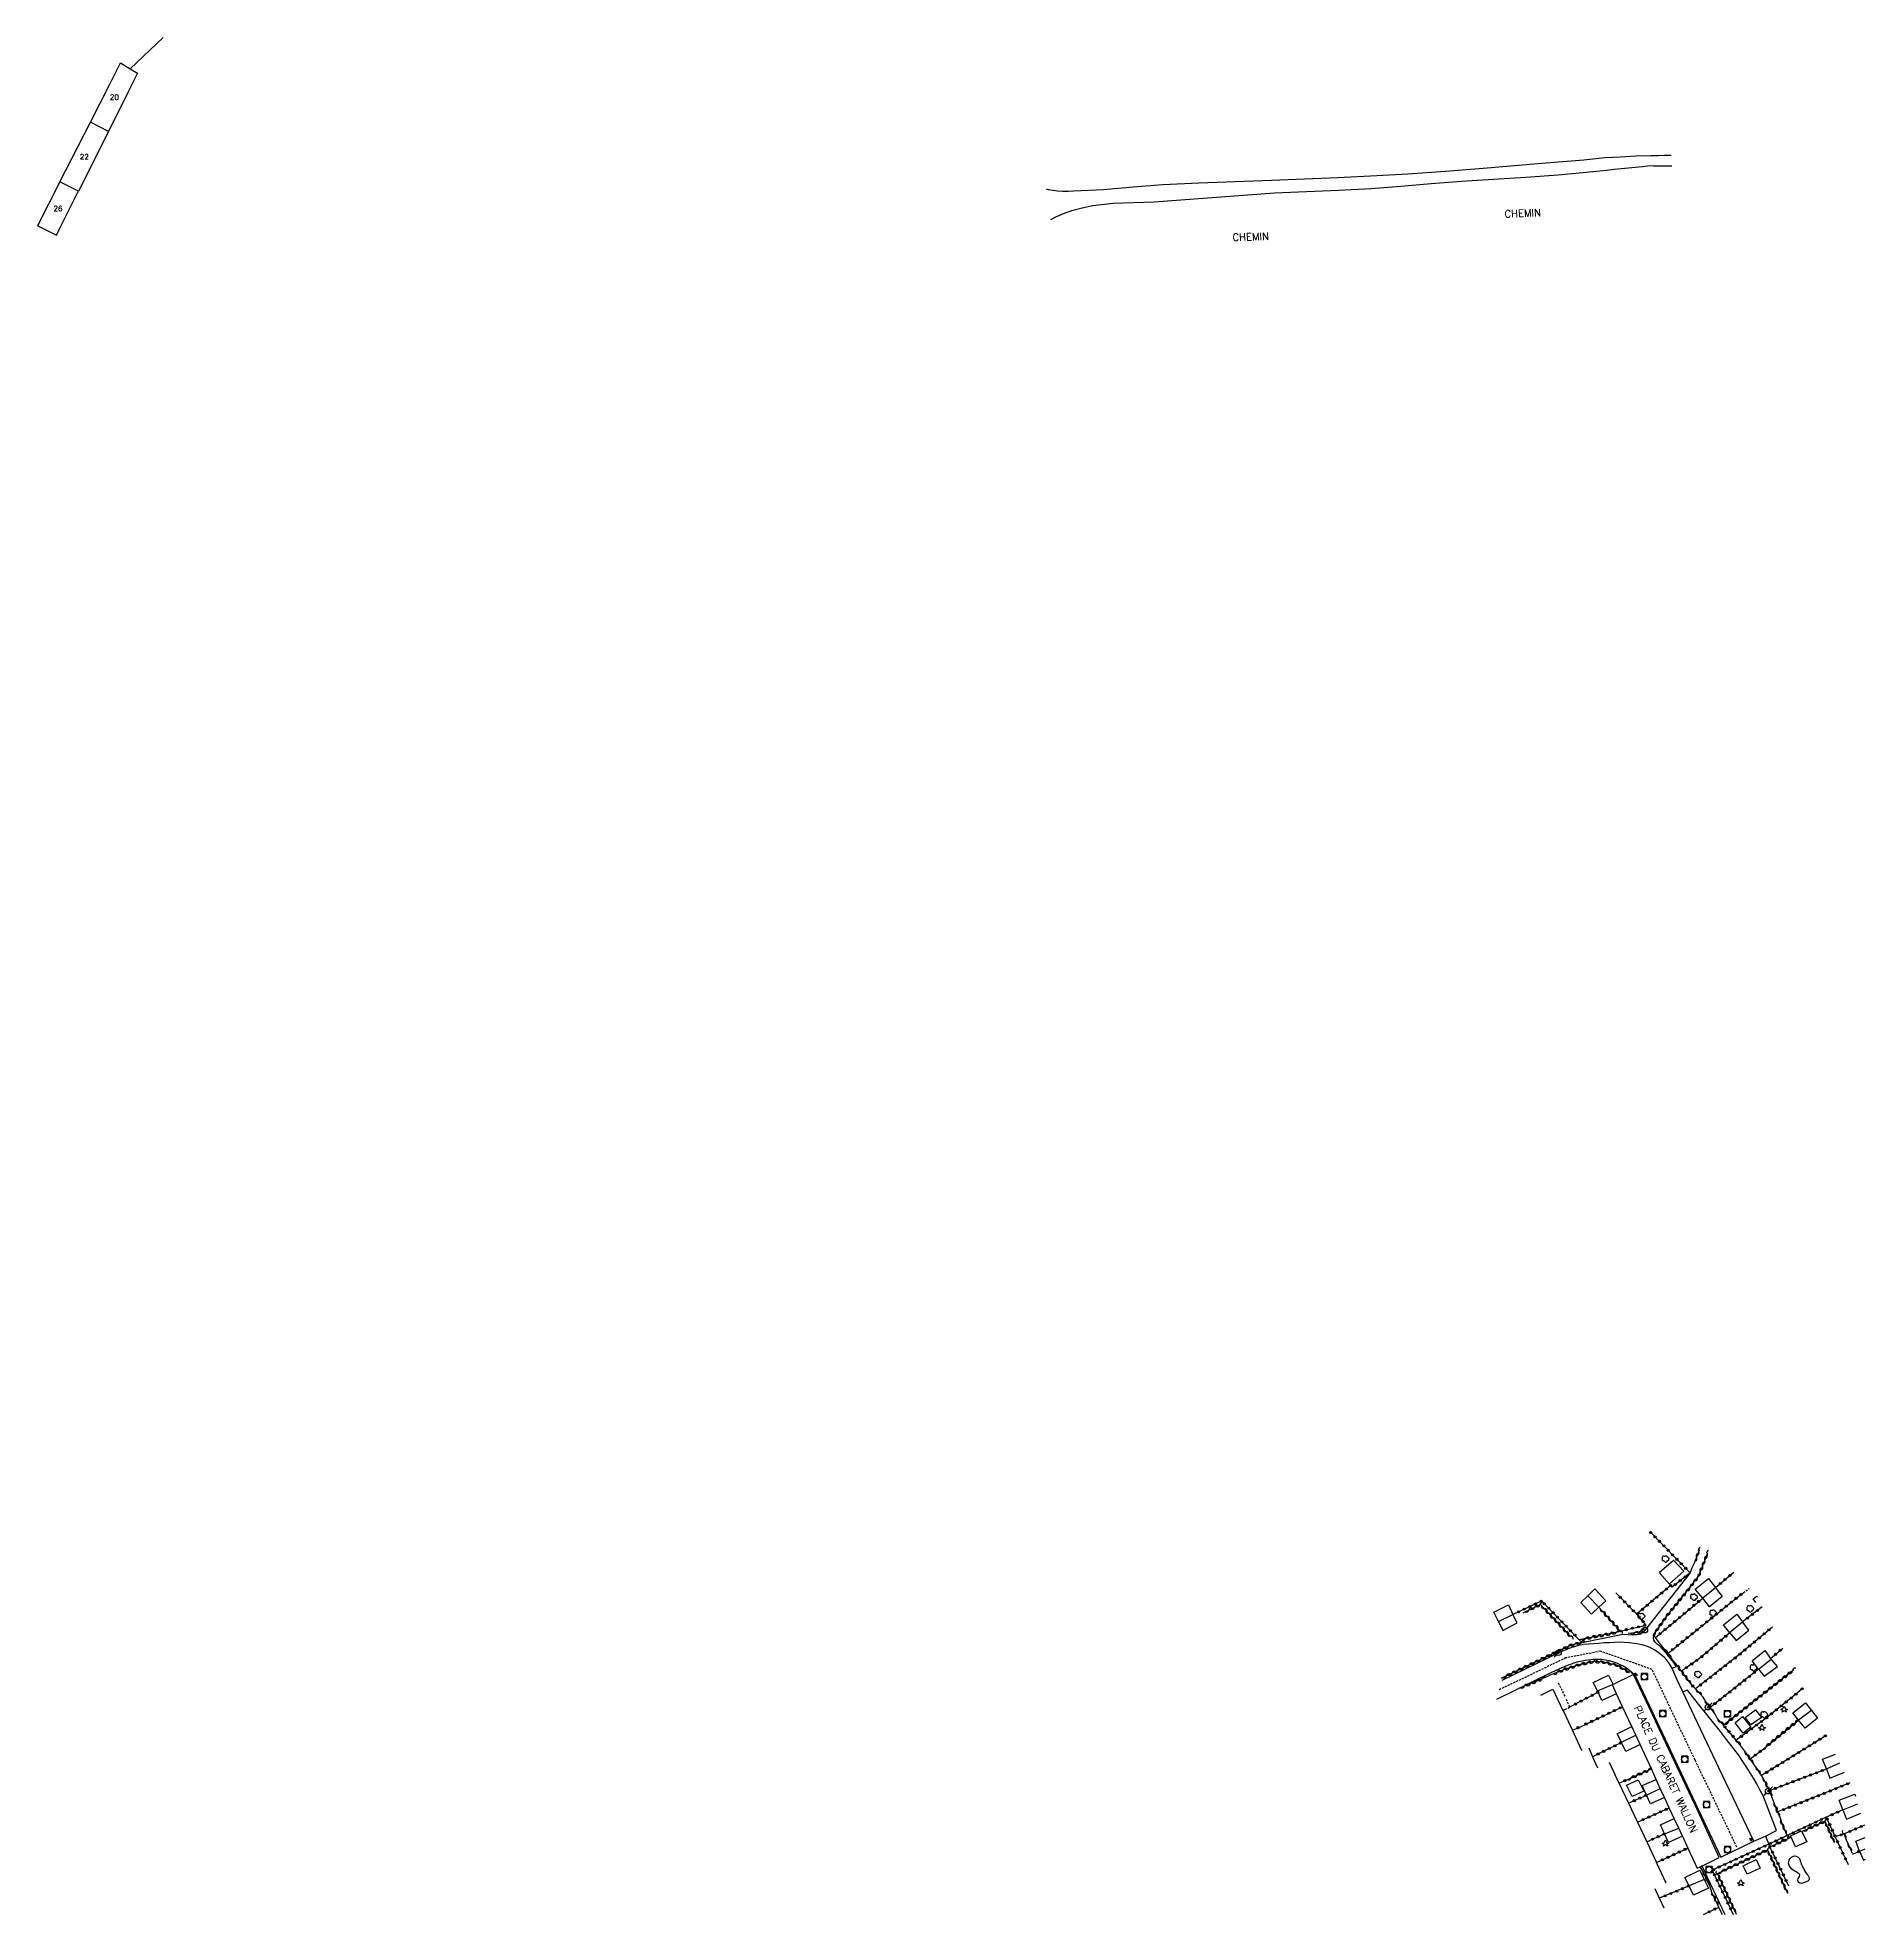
# Model space of a CAD drawing. Header units: millimetres. Extents: x 80000 to 81000, y 143000 to 144000.
# Drawn here: x 80186.1 to 80622.9, y 143000 to 143448.7 of the extents above; entities that cross this region are included whole.
import ezdxf
from ezdxf.enums import TextEntityAlignment as Align

# ---------------------------------------------------------------- set-up
doc = ezdxf.new("R2010")
doc.units = ezdxf.units.MM
doc.linetypes.add('DASHED', pattern=[0.75, 0.5, -0.25])
doc.layers.get('0').update_dxf_attribs({"linetype": 'CONTINUOUS'})
for name, color, linetype in [('W0001', 6, 'DASHED'), ('W0006', 2, 'CONTINUOUS'), ('W0008', 7, 'CONTINUOUS'), ('W0014', 7, 'CONTINUOUS'), ('W0071', 7, 'CONTINUOUS'), ('W0101', 7, 'CONTINUOUS'), ('W0104', 1, 'CONTINUOUS'), ('W0105', 7, 'CONTINUOUS'), ('W0112', 1, 'DASHED'), ('W0300', 7, 'CONTINUOUS'), ('W0303', 7, 'CONTINUOUS'), ('W0310', 3, 'CONTINUOUS'), ('W0323', 7, 'CONTINUOUS'), ('W0401', 7, 'CONTINUOUS'), ('W0420', 7, 'CONTINUOUS'), ('W0473', 7, 'CONTINUOUS'), ('W0515', 5, 'CONTINUOUS'), ('W0989', 7, 'CONTINUOUS'), ('W0991', 7, 'CONTINUOUS'), ('W1102', 7, 'CONTINUOUS')]:
    doc.layers.add(name, color=color, linetype=linetype)
doc.styles.get("Standard").update_dxf_attribs({"font": 'romans.shx', "width": 0.85})

msp = doc.modelspace()

# ---------------------------------------------------------------- texts
at = {"layer": 'W0989'}
for s, rotation, p in [('CHEMIN', 1.8778, (80541.03, 143406.74)), ('CHEMIN', 1.8778, (80476.02, 143401.11)), ('PLACE DU CABARET WALLON', 294.4845, (80575.22, 143034.71))]:
    msp.add_text(s, height=1.75, rotation=rotation, dxfattribs=at).set_placement(p, align=Align.MIDDLE_CENTER)
at = {"layer": 'W0991'}
for s, p in [('20', (80204.45, 143434.51)), ('22', (80197.26, 143420.25)), ('26', (80190.97, 143407.87))]:
    msp.add_text(s, height=1.25, dxfattribs=at).set_placement(p, align=Align.MIDDLE_CENTER)

# ---------------------------------------------------------------- blocks, each defined once
blk = doc.blocks.new('T300')
for p, q in [((-0.8, 0.51), (-0.86, 0.34)), ((-0.86, 0.34), (-0.86, 0.17)), ((-0.86, 0.17), (-0.74, 0.06)), ((-0.69, 0.63), (-0.8, 0.51)), ((-0.8, -0.06), (-0.74, 0.06)), ((-0.74, 0.06), (-0.69, 0.11)), ((-0.57, 0.69), (-0.69, 0.63)), ((-0.46, 0.69), (-0.57, 0.69)), ((-0.29, 0.63), (-0.46, 0.69)), ((-0.29, 0.63), (-0.17, 0.74)), ((-0.23, 0.57), (-0.29, 0.63)), ((-0.17, 0.74), (-0.06, 0.8)), ((-0.06, 0.8), (0.06, 0.8)), ((0.06, 0.8), (0.23, 0.74)), ((0.23, 0.74), (0.34, 0.63)), ((0.34, 0.63), (0.4, 0.51)), ((0.46, 0.46), (0.34, 0.46)), ((0.4, 0.51), (0.4, 0.46)), ((0.57, 0.4), (0.46, 0.46)), ((0.57, 0.4), (0.69, 0.29)), ((0.69, 0.29), (0.74, 0.17)), ((0.74, 0.06), (0.69, -0.17)), ((0.74, 0.17), (0.74, 0.06)), ((-0.8, -0.17), (-0.8, -0.06)), ((-0.8, -0.23), (-0.8, -0.17)), ((-0.74, -0.34), (-0.8, -0.23)), ((-0.69, -0.4), (-0.74, -0.34)), ((-0.51, -0.46), (-0.69, -0.4)), ((-0.4, -0.46), (-0.51, -0.46)), ((-0.4, -0.46), (-0.34, -0.46)), ((-0.34, -0.46), (-0.34, -0.4)), ((-0.34, -0.51), (-0.34, -0.46)), ((-0.29, -0.63), (-0.34, -0.51)), ((-0.17, -0.74), (-0.29, -0.63)), ((-0.06, -0.8), (-0.17, -0.74)), ((0.06, -0.8), (-0.06, -0.8)), ((0.17, -0.74), (0.06, -0.8)), ((0.23, -0.69), (0.17, -0.74)), ((0.29, -0.46), (0.23, -0.46)), ((0.29, -0.63), (0.23, -0.69)), ((0.46, -0.4), (0.29, -0.46)), ((0.34, -0.51), (0.29, -0.63)), ((0.34, -0.51), (0.34, -0.46)), ((0.57, -0.34), (0.46, -0.4)), ((0.63, -0.29), (0.57, -0.34)), ((0.69, -0.17), (0.63, -0.29))]:
    blk.add_line(p, q)
blk = doc.blocks.new('T420')
for p, q in [((0.75, 0.75), (-0.75, 0.75)), ((-0.75, 0.75), (-0.75, -0.75)), ((0.75, 0.75), (0.75, -0.75)), ((0.75, -0.75), (-0.75, -0.75))]:
    blk.add_line(p, q)
blk.add_ellipse((0, 0), major_axis=(-0.53, 0.53), ratio=1, start_param=3.926991, end_param=10.210176)
blk = doc.blocks.new('T401')
for p, q in [((-0.3, 0.3), (0, 0.3)), ((-0.3, -0.25), (-0.3, 0.3)), ((-0.3, 0.15), (0, 0.15)), ((-0.3, 0), (0, 0)), ((0, 0.3), (0, -0.25)), ((-0.3, -0.15), (0, -0.15)), ((-0.3, -0.25), (-0.3, -0.3)), ((-0.3, -0.3), (0, -0.3)), ((0, -0.3), (0, -0.25))]:
    blk.add_line(p, q)
blk = doc.blocks.new('T473')
for p, q in [((-0.166667, 0.166667), (0.166667, -0.166667)), ((-0.166667, -0.166667), (0.166667, 0.166667)), ((0.500001, 0.500001), (1.000002, 1.000002)), ((-1.000002, -1.000002), (-0.500001, -0.500001))]:
    blk.add_line(p, q)
blk.add_ellipse((0, 0), major_axis=(0.471405, 0.471405), ratio=1, start_param=5.4977871438, end_param=11.780972451)
blk = doc.blocks.new('T303')
for p, q in [((-0.77, 0), (-0.28, 0.21)), ((-0.28, -0.21), (-0.77, 0)), ((-0.28, 0.21), (0, 0.83)), ((0, 0.83), (0.28, 0.21)), ((0.28, 0.21), (0.83, 0)), ((0.83, 0), (0.28, -0.21)), ((-0.49, -0.63), (-0.28, -0.21)), ((0, -0.35), (-0.49, -0.63)), ((0.56, -0.63), (0, -0.35)), ((0.28, -0.21), (0.56, -0.63))]:
    blk.add_line(p, q)
blk = doc.blocks.new('t323o')
at = {"color": 0, "linetype": 'Continuous'}
for radius in [0.25, 0.15]:
    blk.add_circle((0, 0), radius, dxfattribs=at)
blk = doc.blocks.new('t310o')
at = {"color": 0, "linetype": 'Continuous'}
for centre, start, end in [((-0.5, 0.38), 216.8699, 323.1304), ((0.5, -0.37), 36.8699, 143.1303)]:
    blk.add_arc(centre, 0.625, start, end, dxfattribs=at)

# ---------------------------------------------------------------- linework, layer by layer
at = {"layer": 'W0001'}
msp.add_lwpolyline([(80592.21, 143016.12), (80582.21, 143036.95), (80571.95, 143058.57), (80559.64, 143062.93), (80551.37, 143061.35), (80535.42, 143053.72)], dxfattribs=at)
at = {"layer": 'W0006'}
msp.add_lwpolyline([(80599.05, 143018.74), (80601.72, 143020.05), (80598.47, 143028.36), (80597.73, 143029.76), (80596.95, 143031.27), (80596.18, 143032.59), (80595.03, 143034.48), (80593.82, 143036.33), (80592.58, 143038.16), (80591.18, 143039.99), (80589.73, 143041.84), (80588.28, 143043.71), (80585.68, 143047.05), (80583.02, 143050.3), (80580.39, 143053.6), (80579.31, 143053.21)], dxfattribs=at)
at = {"layer": 'W0008'}
for points in [[(80547.8, 143057.87), (80549.87, 143058.77), (80551.94, 143059.67), (80554.06, 143060.36), (80556, 143060.77), (80557.98, 143061.02), (80559.94, 143061), (80561.71, 143060.68), (80563.42, 143060.15), (80564.23, 143059.79), (80565.04, 143059.42), (80565.81, 143059), (80566.55, 143058.42), (80567.24, 143057.76), (80567.93, 143057.1)], [(80534.82, 143051.5), (80547.8, 143057.87)], [(80567.93, 143057.1), (80579.6, 143032.28), (80588.42, 143013.7)], [(80577.95, 143056.1), (80577.29, 143057.57), (80576.71, 143058.88)], [(80596.27, 143017.54), (80587.89, 143035.09), (80579.31, 143053.21), (80577.95, 143056.1)]]:
    msp.add_lwpolyline(points, dxfattribs=at)
at = {"layer": 'W0014'}
for points in [[(80581.03, 143081.68), (80570.07, 143067.76), (80569.66, 143067.43), (80569.24, 143067.14), (80568.79, 143066.92), (80568.31, 143066.85), (80567.83, 143066.85), (80567.32, 143066.88)], [(80555.42, 143064.51), (80555.17, 143064.46), (80554.35, 143064.29), (80553.54, 143064.09), (80552.33, 143063.68), (80551.14, 143063.2), (80549.96, 143062.71)], [(80555.16, 143065.04), (80564.92, 143066.99), (80567.32, 143066.88)], [(80576.71, 143058.88), (80576.33, 143059.55), (80575.94, 143060.2), (80575.49, 143060.81), (80574.85, 143061.48), (80574.13, 143062.08), (80573.38, 143062.63), (80572.57, 143063.16), (80571.73, 143063.63), (80570.85, 143064.03), (80569.81, 143064.37), (80568.74, 143064.63), (80567.66, 143064.81), (80566.47, 143064.97), (80565.28, 143065.04), (80564.09, 143065.07), (80562.91, 143065.05), (80561.73, 143064.98), (80560.55, 143064.91), (80559.26, 143064.81), (80557.98, 143064.7), (80556.72, 143064.63), (80555.42, 143064.51)], [(80577.82, 143059.27), (80577.42, 143059.82), (80577.12, 143060.22), (80576.73, 143060.75), (80576.44, 143061.13), (80575.73, 143062.02), (80575.07, 143062.75), (80574.38, 143063.47), (80573.69, 143064.19), (80573.2, 143064.64), (80572.72, 143065.08), (80572.39, 143065.6), (80572.32, 143066.03), (80572.34, 143066.49), (80572.35, 143066.96)], [(80549.96, 143062.71), (80536.02, 143055.93)], [(80576.71, 143058.88), (80577.82, 143059.27)], [(80588.42, 143013.7), (80596.27, 143017.54)], [(80596.27, 143017.54), (80599.05, 143018.74), (80599.83, 143016.78)], [(80583.87, 143011.61), (80589.32, 143000)]]:
    msp.add_lwpolyline(points, dxfattribs=at)
at = {"layer": 'W0071'}
for points in [[(80576.53, 143420.52), (80574.86, 143420.51), (80573.38, 143420.5), (80573.31, 143420.49), (80571.76, 143420.47), (80568.05, 143420.36), (80564.34, 143420.18), (80560.64, 143419.97), (80555.61, 143419.45), (80550.62, 143419.03), (80545.58, 143418.61), (80540.91, 143418.21), (80536.25, 143417.86), (80531.55, 143417.41), (80522.58, 143416.7), (80513.6, 143416.11), (80504.62, 143415.6), (80496.73, 143415.22), (80488.84, 143414.9), (80480.95, 143414.58)], [(80480.95, 143414.58), (80472.3, 143414.26), (80463.66, 143413.95), (80455.02, 143413.53), (80447.94, 143412.98), (80440.86, 143412.35), (80433.77, 143412.01), (80432.45, 143411.97), (80431.13, 143411.94), (80429.82, 143412.01), (80428.77, 143412.14), (80427.72, 143412.33), (80427.21, 143412.48)], [(80481.74, 143411.63), (80489.39, 143411.93), (80497.05, 143412.23), (80504.7, 143412.63), (80511.92, 143413.17), (80519.14, 143413.81), (80526.37, 143414.41), (80534.07, 143414.92), (80541.79, 143415.39), (80549.49, 143415.95), (80556.21, 143416.56), (80561.02, 143417.05), (80561.16, 143417.06), (80562.92, 143417.24), (80569.62, 143417.94), (80570.23, 143418.01), (80570.83, 143418.07), (80571.44, 143418.14), (80572.26, 143418.1), (80573.09, 143418.07), (80573.92, 143418.05), (80574.04, 143418.05), (80574.8, 143418.04), (80575.69, 143418.05), (80576.69, 143418.05)], [(80428.23, 143405.21), (80428.69, 143405.46), (80429.25, 143405.77), (80430.84, 143406.52), (80433.26, 143407.38), (80435.76, 143408.03), (80438.27, 143408.57), (80443.11, 143409.17), (80448.02, 143409.33), (80452.94, 143409.5), (80462.54, 143410.18), (80472.14, 143410.9), (80481.74, 143411.63)]]:
    msp.add_lwpolyline(points, dxfattribs=at)
at = {"layer": 'W0101'}
for points in [[(80198.75, 143428.51), (80203.43, 143437.76), (80205.87, 143442.72), (80208.22, 143441.27), (80209.96, 143440.2), (80207.74, 143435.77), (80203.04, 143426.3)], [(80191.43, 143414.21), (80198.66, 143428.34), (80198.75, 143428.51)], [(80203.04, 143426.3), (80195.84, 143411.99)], [(80191.43, 143414.21), (80186.08, 143403.76), (80186.18, 143403.71), (80190.57, 143401.53), (80191.39, 143403.15), (80195.64, 143411.61), (80195.84, 143411.99)], [(80545.38, 143052.46), (80545.38, 143052.46), (80548.25, 143053.89), (80550.65, 143048.8), (80550.82, 143048.44)], [(80550.82, 143048.44), (80552.86, 143044.12)], [(80555.23, 143039.09), (80555.13, 143039.32), (80555.11, 143039.35), (80552.89, 143044.06), (80552.86, 143044.12)], [(80561.7, 143036.38), (80564.04, 143031.41), (80564.09, 143031.31)], [(80564.09, 143031.31), (80566.32, 143026.59)], [(80566.32, 143026.59), (80568.4, 143022.19)], [(80568.4, 143022.19), (80568.46, 143022.07), (80570.68, 143017.37), (80570.75, 143017.23)], [(80570.75, 143017.23), (80572.95, 143012.57), (80573.03, 143012.41)], [(80575.35, 143007.49), (80573.03, 143012.41)]]:
    msp.add_lwpolyline(points, dxfattribs=at)
at = {"layer": 'W0104'}
for points in [[(80216.1, 143448.74), (80208.22, 143441.27)], [(80556.56, 143076.18), (80558.23, 143077.86), (80560.93, 143075.02), (80559.2, 143073.46)], [(80587.11, 143078.08), (80588.71, 143075.99), (80585.69, 143073.58), (80584.05, 143075.66)], [(80535.25, 143070.05), (80534.1, 143072.3), (80537.62, 143074.04), (80538.68, 143071.71)], [(80559.2, 143073.46), (80557.49, 143071.78), (80554.89, 143074.58), (80556.56, 143076.18)], [(80559.2, 143073.46), (80556.56, 143076.18)], [(80535.25, 143070.05), (80536.27, 143067.9), (80539.73, 143069.71), (80538.68, 143071.71)], [(80535.25, 143070.05), (80538.68, 143071.71)], [(80590.49, 143067.43), (80588.99, 143069.25), (80592.24, 143071.77), (80593.54, 143069.94)], [(80590.49, 143067.43), (80590.54, 143067.37), (80592.03, 143065.52), (80595.09, 143067.94), (80593.54, 143069.94)], [(80590.49, 143067.43), (80593.54, 143069.94)], [(80597.41, 143058.62), (80595.84, 143060.63), (80598.88, 143063.09), (80600.29, 143061.23), (80600.42, 143061.06)], [(80597.41, 143058.62), (80598.76, 143056.94), (80601.89, 143059.31), (80600.42, 143061.06)], [(80597.41, 143058.62), (80600.42, 143061.06)], [(80558.92, 143053.45), (80557.87, 143055.49), (80561.56, 143057.19), (80562.62, 143055)], [(80558.92, 143053.45), (80562.52, 143054.95)], [(80563.46, 143052.75), (80562.45, 143054.92), (80562.52, 143054.95)], [(80562.52, 143054.95), (80562.62, 143055)], [(80579.21, 143018.71), (80580.52, 143015.88), (80582.75, 143011.06), (80583.42, 143011.39), (80583.87, 143011.61), (80583.96, 143011.65), (80588.02, 143013.61), (80582.98, 143024.6), (80582.96, 143024.63), (80577.98, 143035.23), (80572.79, 143046.24), (80572.76, 143046.26), (80567.5, 143057.41), (80562.62, 143055)], [(80563.46, 143052.75), (80559.91, 143051.18), (80559.05, 143053.15), (80558.92, 143053.45)], [(80567.09, 143044.9), (80564.88, 143049.66), (80563.46, 143052.75)], [(80606.93, 143046.46), (80605.6, 143048.17), (80608.63, 143050.59), (80610.05, 143048.76)], [(80610.05, 143048.76), (80611.46, 143046.96), (80608.5, 143044.57), (80606.93, 143046.46)], [(80610.05, 143048.76), (80606.93, 143046.46)], [(80564.64, 143041.19), (80563.62, 143043.21), (80567.09, 143044.9)], [(80564.64, 143041.19), (80568.05, 143042.83)], [(80568.05, 143042.83), (80567.09, 143044.9)], [(80569.07, 143040.62), (80568.05, 143042.83)], [(80556.8, 143039.83), (80557.68, 143037.69), (80557.7, 143037.65)], [(80557.7, 143037.65), (80558.88, 143035.06)], [(80569.07, 143040.62), (80565.68, 143038.97), (80564.67, 143041.12), (80564.64, 143041.19)], [(80572.92, 143032.3), (80571.77, 143034.78), (80569.07, 143040.62)], [(80613.62, 143034.79), (80612.67, 143037.1), (80615.78, 143038.34)], [(80613.62, 143034.79), (80616.83, 143036.23)], [(80613.62, 143034.79), (80614.42, 143032.6), (80617.92, 143034.03)], [(80570.63, 143028.54), (80569.57, 143030.8), (80572.92, 143032.3)], [(80570.63, 143028.54), (80573.92, 143030.13)], [(80574.92, 143027.98), (80571.56, 143026.44), (80570.63, 143028.54)], [(80573.92, 143030.13), (80572.92, 143032.3)], [(80574.92, 143027.98), (80573.92, 143030.13)], [(80577.24, 143022.97), (80576.07, 143025.48), (80574.92, 143027.98)], [(80617.53, 143025.01), (80616.65, 143027.29), (80620.37, 143028.76), (80620.56, 143028.28)], [(80617.53, 143025.01), (80621.12, 143026.48)], [(80617.53, 143025.01), (80618.42, 143022.82), (80621.84, 143024.2)], [(80574.9, 143019.24), (80573.93, 143021.42), (80577.24, 143022.97)], [(80574.9, 143019.24), (80578.32, 143020.63)], [(80579.21, 143018.71), (80575.86, 143017.18), (80574.9, 143019.24)], [(80578.32, 143020.63), (80577.24, 143022.97)], [(80579.21, 143018.71), (80578.32, 143020.63)], [(80621.55, 143015.12), (80620.62, 143017.51), (80622.86, 143018.38)], [(80621.55, 143015.12), (80622.9, 143015.72)], [(80621.55, 143015.12), (80622.46, 143013.02), (80622.94, 143013.22)], [(80580.83, 143006.85), (80579.8, 143008.86), (80583.4, 143010.57), (80584.36, 143008.32)], [(80572.57, 143006.19), (80573.67, 143003.86), (80573.7, 143003.8)], [(80584.36, 143008.32), (80580.83, 143006.85)], [(80584.36, 143008.32), (80585.47, 143006.31), (80581.82, 143004.62), (80580.83, 143006.85)], [(80573.7, 143003.8), (80574.76, 143001.59)]]:
    msp.add_lwpolyline(points, dxfattribs=at)
for points in [[(80576.09, 143078.98), (80573.66, 143081.76), (80577.09, 143084.73), (80579.55, 143082.04), (80576.15, 143079.03)], [(80584.05, 143075.66), (80582.22, 143077.81), (80585.42, 143080.3), (80587.1, 143078.16), (80587.14, 143078.11), (80587.11, 143078.08)], [(80593.75, 143043.31), (80591.79, 143045.82), (80593.56, 143047.32), (80595.54, 143044.78), (80593.75, 143043.31)], [(80595.57, 143045.33), (80594.18, 143047.1), (80596.66, 143048.93), (80598.12, 143047.08), (80595.57, 143045.33)], [(80567.19, 143028.22), (80565.87, 143030.92), (80568.59, 143032.22), (80569.95, 143029.49), (80567.19, 143028.22)], [(80606.26, 143016.15), (80605.2, 143018.48), (80605.05, 143018.8), (80607.67, 143019.98), (80607.75, 143019.8), (80608.94, 143017.39)], [(80594.64, 143009.62), (80593.68, 143011.63), (80596.79, 143013.16), (80597.82, 143011.08), (80594.64, 143009.62)]]:
    msp.add_lwpolyline(points, close=True, dxfattribs=at)
at = {"layer": 'W0105'}
msp.add_lwpolyline([(80596.78, 143074.61), (80596.14, 143075.49), (80596.94, 143076.1), (80597.11, 143075.91)], dxfattribs=at)
at = {"layer": 'W0112'}
for points in [[(80593.72, 143076.93), (80595.16, 143077.92)], [(80551.15, 143052.17), (80549.47, 143055.55)], [(80550.65, 143048.8), (80551.11, 143048.99), (80551.13, 143049.01), (80552.3, 143049.62), (80552.31, 143049.61), (80551.46, 143051.36)]]:
    msp.add_lwpolyline(points, dxfattribs=at)
at = {"layer": 'W0310'}
for points in [[(80572.75, 143066.19), (80572.36, 143066.95), (80575.64, 143071.58), (80581.06, 143078.24), (80583.1, 143080.96), (80585.09, 143086.09), (80585.31, 143086.42)], [(80583.24, 143087.18), (80583.2, 143087.07), (80583.2, 143087.05), (80582.01, 143083.97)], [(80581.46, 143082.9), (80581.02, 143081.68)], [(80541.11, 143072.12), (80545.25, 143074.11), (80552.48, 143066.43)], [(80559.2, 143073.46), (80564.34, 143067.77), (80564.47, 143067.62), (80554.55, 143065.68)], [(80555.16, 143065.04), (80552.63, 143064.42), (80535.78, 143056.39)], [(80570.06, 143068.24), (80568.82, 143067.4), (80566.27, 143067.17)], [(80573.64, 143065.03), (80572.75, 143066.19)], [(80576.82, 143060.91), (80575.68, 143062.4), (80574.55, 143063.88)], [(80566.64, 143057.83), (80563.49, 143059.57), (80560.35, 143060.31), (80557.98, 143060.44), (80554.67, 143059.74), (80550.77, 143058.48), (80547.9, 143057.35)], [(80581.55, 143054.73), (80578.94, 143058.19), (80577.54, 143060.05)], [(80546.93, 143056.86), (80540.06, 143054.01)], [(80605.79, 143058.45), (80599.34, 143053.42), (80589.04, 143045.22)], [(80584.13, 143051.97), (80582.72, 143053.57)], [(80586.99, 143047.91), (80585.82, 143049.48), (80585.72, 143049.61), (80585.72, 143049.62), (80584.79, 143050.88)], [(80589.34, 143044.89), (80589.04, 143045.22), (80587.62, 143046.76)], [(80598.07, 143039.19), (80606.93, 143046.46)], [(80593.4, 143040.03), (80592.29, 143041.45)], [(80596.41, 143035.73), (80595.37, 143037.22), (80594.11, 143039.01)], [(80565.58, 143032.05), (80571.77, 143034.78)], [(80598.07, 143033.19), (80597.24, 143034.56)], [(80600.75, 143027.69), (80600.04, 143029.56), (80600.05, 143029.55), (80600.02, 143029.61), (80598.77, 143032.07)], [(80602.66, 143023), (80601.96, 143024.51), (80601.96, 143024.51), (80601.23, 143026.46)], [(80604.21, 143018.84), (80603.01, 143021.71)], [(80607.75, 143019.8), (80613.26, 143022.28), (80615.48, 143017.17)], [(80618.44, 143017.8), (80617.82, 143019.25)], [(80592.11, 143000), (80587.56, 143009.82), (80599.53, 143015.45), (80604.3, 143005.12)], [(80600.13, 143016.16), (80605.2, 143018.48)], [(80619.82, 143014.61), (80618.97, 143016.53)], [(80585.85, 143006.61), (80584.02, 143010.52)], [(80587.94, 143001.77), (80586.24, 143005.25)], [(80588.77, 143000), (80588.55, 143000.42)]]:
    msp.add_lwpolyline(points, dxfattribs=at)
at = {"layer": 'W0323'}
for points in [[(80581.03, 143081.68), (80571.4, 143091.56)], [(80582.01, 143083.97), (80581.46, 143082.9)], [(80587.1, 143078.16), (80591.47, 143081.85)], [(80576.41, 143078.64), (80572.31, 143075.23), (80568.29, 143071.76), (80563.3, 143076.91)], [(80581.03, 143081.68), (80576.73, 143078.24), (80576.41, 143078.64), (80576.09, 143078.98)], [(80538.68, 143071.71), (80545.54, 143074.95)], [(80554.55, 143065.68), (80547.84, 143072.6), (80547.84, 143072.6), (80545.54, 143074.95)], [(80572.75, 143066.19), (80584.05, 143075.66)], [(80575.68, 143062.4), (80590.74, 143074.57), (80593.72, 143076.93)], [(80598.29, 143073.53), (80593.54, 143069.94)], [(80564.34, 143067.77), (80570.56, 143069.19), (80568.29, 143071.76)], [(80600.69, 143068.72), (80592.54, 143061.89), (80582.36, 143053.92)], [(80554.55, 143065.68), (80555.16, 143065.04)], [(80574.55, 143063.88), (80573.64, 143065.03)], [(80590.54, 143067.37), (80583.31, 143061.17), (80578.94, 143058.19)], [(80577.54, 143060.05), (80576.82, 143060.91)], [(80600.29, 143061.23), (80603.19, 143063.67)], [(80547.9, 143057.35), (80546.93, 143056.86)], [(80597.41, 143058.62), (80585.82, 143049.48)], [(80552.31, 143049.61), (80559.05, 143053.15)], [(80582.72, 143053.57), (80582.36, 143053.92), (80581.55, 143054.73)], [(80584.79, 143050.88), (80584.13, 143051.97)], [(80606.72, 143052.96), (80598.88, 143046.7), (80592.08, 143041.7)], [(80607.96, 143054.07), (80606.72, 143052.96)], [(80554.81, 143044.89), (80564.88, 143049.66)], [(80587.62, 143046.76), (80586.99, 143047.91)], [(80552.89, 143044.06), (80554.81, 143044.89)], [(80592.29, 143041.45), (80592.08, 143041.7), (80589.34, 143044.89)], [(80613.56, 143042.81), (80610.77, 143041.07), (80598.07, 143033.19)], [(80564.67, 143041.12), (80557.68, 143037.69)], [(80594.11, 143039.01), (80593.4, 143040.03)], [(80595.37, 143037.22), (80598.07, 143039.19)], [(80597.24, 143034.56), (80596.41, 143035.73)], [(80598.77, 143032.07), (80598.07, 143033.19)], [(80600.02, 143029.61), (80613.62, 143034.79)], [(80564.04, 143031.41), (80565.58, 143032.05)], [(80566.32, 143026.59), (80570.63, 143028.54)], [(80619.19, 143031.47), (80613.58, 143029.14), (80601.96, 143024.51)], [(80568.46, 143022.07), (80576.07, 143025.48)], [(80601.23, 143026.46), (80600.75, 143027.69)], [(80617.53, 143025.01), (80613.57, 143023.25)], [(80570.68, 143017.37), (80574.9, 143019.24)], [(80613.57, 143023.25), (80604.21, 143018.84), (80599.9, 143016.81), (80599.83, 143016.78), (80586.33, 143010.58), (80591.36, 143000)], [(80603.01, 143021.71), (80602.66, 143023)], [(80613.57, 143023.25), (80615.73, 143018.56), (80618.79, 143011.94)], [(80617.82, 143019.25), (80615.73, 143018.56)], [(80622.73, 143021.38), (80617.82, 143019.25)], [(80573.03, 143012.41), (80580.52, 143015.88)], [(80604.62, 143006.79), (80600.13, 143016.16), (80599.83, 143016.78)], [(80618.97, 143016.53), (80618.44, 143017.8)], [(80619.91, 143014.43), (80621.55, 143015.12)], [(80584.02, 143010.52), (80583.42, 143011.39)], [(80580.83, 143006.85), (80573.67, 143003.86)], [(80586.24, 143005.25), (80585.85, 143006.61)], [(80584.26, 143000), (80587.94, 143001.77)], [(80588.55, 143000.42), (80587.94, 143001.77)]]:
    msp.add_lwpolyline(points, dxfattribs=at)
at = {"layer": 'W0515'}
msp.add_lwpolyline([(80607.67, 143007.42), (80607.27, 143007.48), (80607.06, 143007.64), (80606.88, 143007.86), (80606.75, 143008.1), (80606.84, 143008.58), (80607.15, 143009.1), (80607.23, 143009.55), (80607.01, 143009.78), (80606.7, 143009.98), (80606.37, 143010.17), (80606.03, 143010.38), (80605.68, 143010.59), (80605.37, 143010.83), (80605.01, 143011.24), (80604.72, 143011.72), (80604.59, 143012.22), (80604.62, 143012.63), (80604.75, 143013.06), (80604.96, 143013.41), (80605.24, 143013.67), (80605.59, 143013.88), (80605.94, 143013.98), (80606.39, 143013.92), (80606.85, 143013.68), (80607.19, 143013.35), (80607.29, 143013.12), (80607.36, 143012.86), (80607.43, 143012.6), (80607.49, 143012.42), (80607.55, 143012.24), (80607.61, 143012.06), (80607.71, 143011.83), (80607.82, 143011.61), (80607.93, 143011.38), (80608.18, 143010.87), (80608.46, 143010.37), (80608.76, 143009.89), (80609.02, 143009.59), (80609.28, 143009.29), (80609.44, 143008.97), (80609.47, 143008.7), (80609.46, 143008.41), (80609.38, 143008.17), (80609.18, 143007.97), (80608.89, 143007.83), (80608.59, 143007.71), (80608.14, 143007.54)], close=True, dxfattribs=at)
at = {"layer": 'W1102'}
for points in [[(80203.04, 143426.3), (80198.75, 143428.51)], [(80195.84, 143411.99), (80191.43, 143414.21)]]:
    msp.add_lwpolyline(points, dxfattribs=at)

# ---------------------------------------------------------------- block references
at = {"layer": 'W0300'}
for p in [(80575.21, 143084.98), (80582, 143075.83), (80595.44, 143073.06), (80569.44, 143071.25), (80586.6, 143072.01), (80596.25, 143058.97), (80582.98, 143057.35), (80598.79, 143047.74)]:
    msp.add_blockref('T300', p, dxfattribs=at)
at = {"layer": 'W0303'}
for p in [(80603.51, 143049), (80598.19, 143044.63), (80575.15, 143016.98), (80593.16, 143007.5)]:
    msp.add_blockref('T303', p, dxfattribs=at)
at = {"layer": 'W0310'}
for p, rotation in [((80582.55, 143085.37), 248.9437807602516), ((80583.09, 143086.77), 248.9437807602516), ((80585.09, 143086.07), 68.7397935746386), ((80583.45, 143081.88), 68.7397935746386), ((80584, 143083.28), 68.7397935746386), ((80584.54, 143084.67), 68.7397935746386), ((80580.04, 143076.99), 50.87056472623417), ((80580.99, 143078.15), 50.87056472623417), ((80581.89, 143079.35), 53.17735102762207), ((80582.79, 143080.55), 53.17735102762207), ((80542.46, 143072.77), 25.73368460102057), ((80543.81, 143073.42), 25.73368460102057), ((80545.16, 143074.07), 25.73368460102057), ((80546.21, 143073.09), 313.2901286406168), ((80547.24, 143071.99), 313.2901286406168), ((80560.19, 143072.37), 312.0571591549901), ((80576.25, 143072.33), 50.87056472623417), ((80577.2, 143073.5), 50.87056472623417), ((80578.15, 143074.66), 50.87056472623417), ((80579.09, 143075.82), 50.87056472623417), ((80548.27, 143070.9), 313.2901286406168), ((80549.3, 143069.81), 313.2901286406168), ((80550.33, 143068.72), 313.2901286406168), ((80551.36, 143067.63), 313.2901286406168), ((80561.19, 143071.25), 312.0571591549901), ((80562.2, 143070.14), 312.0571591549901), ((80563.2, 143069.03), 312.0571591549901), ((80564.21, 143067.91), 312.0571591549901), ((80569.19, 143067.65), 214.0734536373501), ((80572.73, 143067.48), 54.67367546512446), ((80573.6, 143068.7), 54.67367546512446), ((80574.47, 143069.92), 54.67367546512446), ((80575.33, 143071.15), 54.67367546512446), ((80550.68, 143063.49), 205.4952917034287), ((80552.03, 143064.14), 205.4952917034287), ((80552.38, 143066.53), 313.2901286406168), ((80553.44, 143064.62), 193.6425008096522), ((80554.9, 143064.97), 193.6425008096522), ((80556.03, 143065.97), 191.0408044330891), ((80557.5, 143066.26), 191.0408044330891), ((80558.97, 143066.54), 191.0408044330891), ((80560.44, 143066.83), 191.0408044330891), ((80561.92, 143067.12), 191.0408044330891), ((80563.39, 143067.41), 191.0408044330891), ((80567.77, 143067.31), 185.1518990875891), ((80575, 143063.29), 127.4761795611709), ((80541.2, 143058.97), 205.4952917034287), ((80542.55, 143059.62), 205.4952917034287), ((80543.91, 143060.26), 205.4952917034287), ((80545.26, 143060.91), 205.4952917034287), ((80546.61, 143061.56), 205.4952917034287), ((80547.97, 143062.2), 205.4952917034287), ((80549.32, 143062.85), 205.4952917034287), ((80552.12, 143058.91), 197.8606849894933), ((80553.55, 143059.37), 197.8606849894933), ((80554.99, 143059.8), 191.9575587672622), ((80556.45, 143060.11), 191.9575587672622), ((80557.92, 143060.42), 191.9575587672622), ((80559.42, 143060.36), 176.8308996780596), ((80560.9, 143060.18), 166.7513517265086), ((80562.36, 143059.83), 166.7513517265086), ((80563.79, 143059.4), 151.070640827579), ((80575.91, 143062.1), 127.4777876158995), ((80577.94, 143059.52), 127.0221360089749), ((80537.14, 143057.04), 205.4952917034287), ((80538.49, 143057.68), 205.4952917034287), ((80539.84, 143058.33), 205.4952917034287), ((80541.44, 143054.58), 202.5387698744289), ((80542.83, 143055.16), 202.5387698744289), ((80544.21, 143055.73), 202.5387698744289), ((80545.6, 143056.31), 202.5387698744289), ((80549.3, 143057.9), 201.4347325733185), ((80550.7, 143058.45), 201.4347325733185), ((80565.1, 143058.68), 151.070640827579), ((80566.41, 143057.95), 151.070640827579), ((80578.84, 143058.32), 127.0221360089749), ((80579.74, 143057.13), 127.0235265694817), ((80580.64, 143055.93), 127.0235265694817), ((80600.79, 143054.55), 217.9659086384602), ((80601.97, 143055.47), 217.9659086384602), ((80603.15, 143056.4), 217.9659086384602), ((80604.33, 143057.32), 217.9659086384602), ((80605.52, 143058.24), 217.9659086384602), ((80583.13, 143053.1), 131.4117676728798), ((80585.21, 143050.31), 126.6288535902392), ((80594.91, 143049.89), 218.5210975806478), ((80596.08, 143050.83), 218.5210975806478), ((80597.25, 143051.76), 218.5210975806478), ((80598.43, 143052.7), 218.5210975806478), ((80599.6, 143053.63), 217.9659086384602), ((80586.09, 143049.11), 126.8114623984863), ((80588.33, 143046), 132.6350322037561), ((80590.21, 143046.16), 218.5210975806478), ((80591.39, 143047.09), 218.5210975806478), ((80592.56, 143048.02), 218.5210975806478), ((80593.73, 143048.96), 218.5210975806478), ((80606.19, 143045.85), 39.37982362753433), ((80592.48, 143041.22), 128.0339754748728), ((80600.39, 143041.09), 39.37982362753433), ((80601.55, 143042.04), 39.37982362753433), ((80602.71, 143042.99), 39.37982362753433), ((80603.87, 143043.95), 39.37982362753433), ((80605.03, 143044.9), 39.37982362753433), ((80594.69, 143038.18), 125.0369328944822), ((80595.55, 143036.96), 125.0358992893568), ((80599.23, 143040.14), 39.37982362753433), ((80566.95, 143032.65), 23.81641864949269), ((80568.32, 143033.26), 23.81641864949269), ((80569.69, 143033.87), 23.81641864949269), ((80571.07, 143034.47), 23.81641864949269), ((80597.29, 143034.47), 121.0005632381169), ((80598.92, 143031.76), 116.9265047126828), ((80599.6, 143030.43), 116.9265047126828), ((80600.21, 143029.09), 110.760265609544), ((80601.49, 143025.76), 110.5980012269752), ((80602.02, 143024.36), 115.0210643867502), ((80603.05, 143021.61), 112.6978125570083), ((80603.63, 143020.23), 112.6978125570083), ((80609.12, 143020.42), 24.17928382299378), ((80610.49, 143021.03), 24.17928382299378), ((80611.86, 143021.65), 24.17928382299378), ((80613.23, 143022.26), 24.17928382299378), ((80613.84, 143020.94), 293.4731061793804), ((80614.44, 143019.56), 293.4731061793804), ((80615.04, 143018.18), 293.4731061793804), ((80617.85, 143019.18), 113.1794855526523), ((80596.76, 143014.15), 25.15062796571341), ((80598.12, 143014.78), 25.15062796571341), ((80599.48, 143015.42), 25.15062796571341), ((80600.13, 143014.13), 294.8096240867792), ((80601.49, 143016.78), 24.59201875351994), ((80602.86, 143017.41), 24.59201875351994), ((80604.22, 143018.03), 24.59201875351994), ((80619.21, 143015.98), 113.7905050647765), ((80584.57, 143009.33), 115.1148348861008), ((80587.69, 143009.52), 114.8916459875692), ((80588.62, 143010.32), 25.15062796571341), ((80589.97, 143010.96), 25.15062796571341), ((80591.33, 143011.6), 25.15062796571341), ((80592.69, 143012.23), 25.15062796571341), ((80594.05, 143012.87), 25.15062796571341), ((80595.4, 143013.51), 25.15062796571341), ((80600.76, 143012.77), 294.8096240867792), ((80601.39, 143011.41), 294.8096240867792), ((80602.02, 143010.05), 294.8096240867792), ((80585.21, 143007.97), 115.1148348861008), ((80588.33, 143008.16), 114.8916459875692), ((80588.96, 143006.8), 114.8916459875692), ((80589.59, 143005.44), 114.8916459875692), ((80602.65, 143008.69), 294.8096240867792), ((80603.28, 143007.33), 294.8096240867792), ((80603.91, 143005.96), 294.8096240867792), ((80586.63, 143004.46), 115.9699634987218), ((80587.28, 143003.11), 115.9699634987218), ((80590.22, 143004.08), 114.8916459875692), ((80590.85, 143002.72), 114.8916459875692), ((80591.48, 143001.36), 114.8916459875692)]:
    msp.add_blockref('t310o', p, dxfattribs=dict(at, rotation=rotation))
at = {"layer": 'W0323'}
for p, rotation in [((80571.6, 143091.34), 134.2705440787657), ((80572.65, 143090.27), 134.2705440787657), ((80573.7, 143089.2), 134.2705440787657), ((80574.74, 143088.12), 134.2705440787657), ((80575.79, 143087.05), 134.2705440787657), ((80576.84, 143085.97), 134.2705440787657), ((80577.89, 143084.9), 134.2705440787657), ((80578.93, 143083.83), 134.2705440787657), ((80579.98, 143082.75), 134.2705440787657), ((80575.39, 143077.8), 219.7505451504555), ((80576.42, 143078.63), 128.7827980860789), ((80577.51, 143078.87), 218.6167061043989), ((80578.68, 143079.81), 218.6167061043989), ((80579.85, 143080.74), 218.6167061043989), ((80588.25, 143079.12), 40.23635830923106), ((80589.39, 143080.09), 40.23635830923106), ((80590.54, 143081.06), 40.23635830923106), ((80541.39, 143072.99), 25.18746227729269), ((80542.75, 143073.63), 25.18746227729269), ((80544.1, 143074.27), 25.18746227729269), ((80545.46, 143074.91), 25.18746227729269), ((80546.2, 143074.28), 134.4451840990145), ((80547.25, 143073.21), 134.4451840990145), ((80564.34, 143075.83), 134.1049586185873), ((80565.39, 143074.75), 134.1049586185873), ((80566.43, 143073.68), 134.1049586185873), ((80567.47, 143072.6), 134.1049586185873), ((80569.67, 143072.95), 220.8551557769529), ((80570.81, 143073.93), 220.8551557769529), ((80571.94, 143074.91), 220.8551557769529), ((80573.09, 143075.88), 219.7505451504555), ((80574.24, 143076.84), 219.7505451504555), ((80580.79, 143072.94), 39.987654524345), ((80581.94, 143073.9), 39.987654524345), ((80583.09, 143074.86), 39.987654524345), ((80588.51, 143072.77), 38.93666429028698), ((80589.68, 143073.72), 38.93666429028698), ((80590.85, 143074.66), 38.37289668044007), ((80592.02, 143075.59), 38.37289668044007), ((80593.2, 143076.52), 38.37289668044007), ((80597.13, 143072.66), 217.0861137961271), ((80540.03, 143072.35), 25.18746227729269), ((80548.28, 143072.14), 134.159453211665), ((80549.33, 143071.06), 134.159453211665), ((80550.37, 143069.99), 134.159453211665), ((80551.42, 143068.91), 134.159453211665), ((80565.8, 143068.1), 12.81579495081506), ((80567.26, 143068.43), 12.81579495081506), ((80568.54, 143071.97), 220.8551557769529), ((80568.72, 143068.77), 12.81579495081506), ((80568.83, 143071.14), 131.4906954321895), ((80569.83, 143070.02), 131.4906954321895), ((80570.19, 143069.1), 12.81579495081506), ((80575.05, 143068.12), 39.987654524345), ((80576.2, 143069.08), 39.987654524345), ((80577.35, 143070.04), 39.987654524345), ((80578.5, 143071.01), 39.987654524345), ((80579.65, 143071.97), 39.987654524345), ((80582.68, 143068.06), 38.93666429028698), ((80583.85, 143069), 38.93666429028698), ((80585.01, 143069.95), 38.93666429028698), ((80586.18, 143070.89), 38.93666429028698), ((80587.35, 143071.83), 38.93666429028698), ((80594.74, 143070.85), 217.0861137961271), ((80595.94, 143071.75), 217.0861137961271), ((80599.88, 143068.04), 219.9573532431167), ((80552.46, 143067.84), 134.159453211665), ((80553.51, 143066.76), 134.159453211665), ((80573.9, 143067.15), 39.987654524345), ((80578.01, 143064.29), 38.93666429028698), ((80579.18, 143065.23), 38.93666429028698), ((80580.35, 143066.18), 38.93666429028698), ((80581.51, 143067.12), 38.93666429028698), ((80586.13, 143063.59), 220.564110355433), ((80587.27, 143064.56), 220.564110355433), ((80588.41, 143065.54), 220.564110355433), ((80589.55, 143066.51), 220.564110355433), ((80595.28, 143064.19), 219.9573532431167), ((80596.43, 143065.15), 219.9573532431167), ((80597.58, 143066.11), 219.9573532431167), ((80598.73, 143067.08), 219.9573532431167), ((80576.84, 143063.35), 38.93666429028698), ((80581.42, 143059.88), 214.3930479487915), ((80582.66, 143060.73), 214.3930479487915), ((80583.85, 143061.64), 220.564110355433), ((80584.99, 143062.61), 220.564110355433), ((80589.45, 143059.47), 218.051442838023), ((80590.63, 143060.4), 218.051442838023), ((80591.81, 143061.32), 218.051442838023), ((80592.98, 143062.26), 219.9573532431167), ((80594.13, 143063.22), 219.9573532431167), ((80601.44, 143062.19), 40.0617082903167), ((80602.58, 143063.16), 40.0617082903167), ((80580.18, 143059.03), 214.3930479487915), ((80581.66, 143054.62), 135.1767291734291), ((80583.54, 143054.85), 218.051442838023), ((80584.72, 143055.77), 218.051442838023), ((80585.9, 143056.7), 218.051442838023), ((80587.09, 143057.62), 218.051442838023), ((80588.27, 143058.55), 218.051442838023), ((80592.88, 143055.05), 218.2585813171197), ((80594.06, 143055.98), 218.2585813171197), ((80595.24, 143056.91), 218.2585813171197), ((80596.42, 143057.84), 218.2585813171197), ((80553.64, 143050.31), 27.70180310909128), ((80554.96, 143051.01), 27.70180310909128), ((80556.29, 143051.7), 27.70180310909128), ((80557.62, 143052.4), 27.70180310909128), ((80558.95, 143053.1), 27.70180310909128), ((80586.99, 143050.41), 218.2585813171197), ((80588.17, 143051.34), 218.2585813171197), ((80589.35, 143052.27), 218.2585813171197), ((80590.53, 143053.2), 218.2585813171197), ((80591.71, 143054.13), 218.2585813171197), ((80604.01, 143050.79), 218.6357306515858), ((80605.18, 143051.73), 218.6357306515858), ((80606.35, 143052.67), 218.6357306515858), ((80607.84, 143053.96), 221.6480727179693), ((80557.52, 143046.18), 25.35130990655643), ((80558.88, 143046.82), 25.35130990655643), ((80560.23, 143047.46), 25.35130990655643), ((80561.59, 143048.1), 25.35130990655643), ((80562.94, 143048.74), 25.35130990655643), ((80564.3, 143049.39), 25.35130990655643), ((80598.12, 143046.14), 216.2943392465286), ((80599.32, 143047.05), 218.6357306515858), ((80600.49, 143047.99), 218.6357306515858), ((80601.66, 143048.92), 218.6357306515858), ((80602.83, 143049.86), 218.6357306515858), ((80554.26, 143044.66), 23.4178105786042), ((80556.16, 143045.53), 25.35130990655643), ((80589.36, 143044.87), 130.6205119908106), ((80590.34, 143043.73), 130.6205119908106), ((80591.32, 143042.59), 130.6205119908106), ((80593.29, 143042.59), 216.2943392465286), ((80594.5, 143043.48), 216.2943392465286), ((80595.71, 143044.37), 216.2943392465286), ((80596.91, 143045.25), 216.2943392465286), ((80610.81, 143041.1), 211.9884498299715), ((80612.08, 143041.89), 211.9884498299715), ((80613.36, 143042.69), 211.9884498299715), ((80559.03, 143038.35), 206.1109329756096), ((80560.37, 143039.01), 206.1109329756096), ((80561.72, 143039.67), 206.1109329756096), ((80563.07, 143040.33), 206.1109329756096), ((80564.42, 143040.99), 206.1109329756096), ((80596.58, 143038.1), 36.11559822888177), ((80597.79, 143038.99), 36.11559822888177), ((80604.44, 143037.14), 211.8209335743737), ((80605.71, 143037.93), 211.8209335743737), ((80606.99, 143038.72), 211.8209335743737), ((80608.26, 143039.51), 211.8209335743737), ((80609.54, 143040.31), 211.8209335743737), ((80599.34, 143033.98), 211.8209335743737), ((80600.62, 143034.77), 211.8209335743737), ((80601.89, 143035.56), 211.8209335743737), ((80603.16, 143036.35), 211.8209335743737), ((80607.03, 143032.28), 20.85883865171557), ((80608.43, 143032.81), 20.85883865171557), ((80609.83, 143033.35), 20.85883865171557), ((80611.23, 143033.88), 20.85883865171557), ((80612.63, 143034.41), 20.85883865171557), ((80565.43, 143031.99), 22.57736263943863), ((80569.06, 143027.83), 24.33162599105735), ((80570.42, 143028.44), 24.33162599105735), ((80601.42, 143030.14), 20.85883865171557), ((80602.82, 143030.68), 20.85883865171557), ((80604.22, 143031.21), 20.85883865171557), ((80605.62, 143031.74), 20.85883865171557), ((80610.32, 143027.84), 201.6933701793239), ((80611.72, 143028.39), 201.6933701793239), ((80613.11, 143028.95), 201.6933701793239), ((80614.5, 143029.52), 202.5600258527715), ((80615.88, 143030.09), 202.5600258527715), ((80617.27, 143030.67), 202.5600258527715), ((80618.65, 143031.24), 202.5600258527715), ((80567.69, 143027.21), 24.33162599105735), ((80571.2, 143023.29), 24.16261337624865), ((80572.57, 143023.91), 24.16261337624865), ((80573.94, 143024.52), 24.16261337624865), ((80575.3, 143025.14), 24.16261337624865), ((80603.35, 143025.07), 201.6933701793239), ((80604.75, 143025.62), 201.6933701793239), ((80606.14, 143026.18), 201.6933701793239), ((80607.54, 143026.73), 201.6933701793239), ((80608.93, 143027.28), 201.6933701793239), ((80614.94, 143023.86), 203.9718949419882), ((80616.31, 143024.47), 203.9718949419882), ((80569.83, 143022.68), 24.16261337624865), ((80574.79, 143019.2), 23.95115300302383), ((80604.29, 143018.88), 205.2055440022077), ((80605.65, 143019.52), 205.2055440022077), ((80607, 143020.16), 205.2055440022077), ((80608.36, 143020.8), 205.2055440022077), ((80609.72, 143021.43), 205.2055440022077), ((80611.08, 143022.07), 205.2055440022077), ((80612.43, 143022.71), 205.2055440022077), ((80613.76, 143022.83), 294.747220918693), ((80614.39, 143021.47), 294.747220918693), ((80615.02, 143020.11), 294.747220918693), ((80615.65, 143018.75), 294.747220918693), ((80617.16, 143019.03), 198.1214093808511), ((80619.2, 143019.85), 203.5470653622641), ((80620.57, 143020.44), 203.5470653622641), ((80621.95, 143021.04), 203.5470653622641), ((80572.05, 143017.98), 23.95115300302383), ((80573.42, 143018.59), 23.95115300302383), ((80577.11, 143014.3), 24.84250571494509), ((80578.47, 143014.93), 24.84250571494509), ((80579.83, 143015.56), 24.84250571494509), ((80594.77, 143014.46), 204.6587718507062), ((80596.13, 143015.08), 204.6587718507062), ((80597.49, 143015.71), 204.6587718507062), ((80598.86, 143016.33), 204.6587718507062), ((80600.08, 143016.26), 115.5632193194926), ((80600.22, 143016.96), 205.1992038888226), ((80600.73, 143014.9), 115.5984584769648), ((80601.57, 143017.6), 205.1992038888226), ((80602.93, 143018.24), 205.1992038888226), ((80616.28, 143017.39), 294.752654000408), ((80616.9, 143016.02), 294.752654000408), ((80617.53, 143014.66), 294.752654000408), ((80621.29, 143015.01), 22.87412718695473), ((80574.39, 143013.04), 24.84250571494509), ((80575.75, 143013.67), 24.84250571494509), ((80586.59, 143010.7), 204.6587718507062), ((80587.95, 143011.33), 204.6587718507062), ((80589.31, 143011.95), 204.6587718507062), ((80590.68, 143012.58), 204.6587718507062), ((80592.04, 143013.21), 204.6587718507062), ((80593.4, 143013.83), 204.6587718507062), ((80601.38, 143013.55), 115.5984584769648), ((80602.03, 143012.2), 115.5984584769648), ((80602.67, 143010.85), 115.5984584769648), ((80618.16, 143013.3), 294.752654000408), ((80577.83, 143005.59), 202.7079169694566), ((80579.21, 143006.17), 202.7079169694566), ((80580.59, 143006.75), 202.7079169694566), ((80586.85, 143009.48), 295.4072960397866), ((80587.5, 143008.13), 295.4072960397866), ((80588.14, 143006.77), 295.4072960397866), ((80588.78, 143005.42), 295.4072960397866), ((80603.32, 143009.49), 115.5984584769648), ((80603.97, 143008.14), 115.5984584769648), ((80575.06, 143004.44), 202.7079169694566), ((80576.44, 143005.01), 202.7079169694566), ((80586.96, 143001.3), 25.62394348699402), ((80589.43, 143004.06), 295.4072960397866), ((80590.07, 143002.71), 295.4072960397866), ((80590.71, 143001.35), 295.4072960397866), ((80585.61, 143000.65), 25.62394348699402)]:
    msp.add_blockref('t323o', p, dxfattribs=dict(at, rotation=rotation))
at = {"layer": 'W0401'}
for p, rotation in [((80567.99, 143057.33), 226.4469752340445), ((80595.72, 143017.98), 25.5228769480509)]:
    msp.add_blockref('T401', p, dxfattribs=dict(at, rotation=rotation))
at = {"layer": 'W0420'}
for p in [(80570.11, 143056.87), (80574.48, 143048.02), (80589.96, 143047.96), (80579.75, 143037.11), (80584.96, 143026.27), (80589.97, 143015.47), (80585.57, 143010.7)]:
    msp.add_blockref('T420', p, dxfattribs=at)
at = {"layer": 'W0473'}
for p in [(80570.2, 143067.97), (80549.58, 143062.58), (80585.32, 143049.58), (80599.7, 143029.48)]:
    msp.add_blockref('T473', p, dxfattribs=at)

msp.set_redraw_order([(e.dxf.handle, doc.entitydb.next_handle()) for e in msp.query("TEXT MTEXT ATTDEF DIMENSION ARC_DIMENSION")])  # texts and dimensions are drawn at this point

doc.saveas('drawing.dxf')
